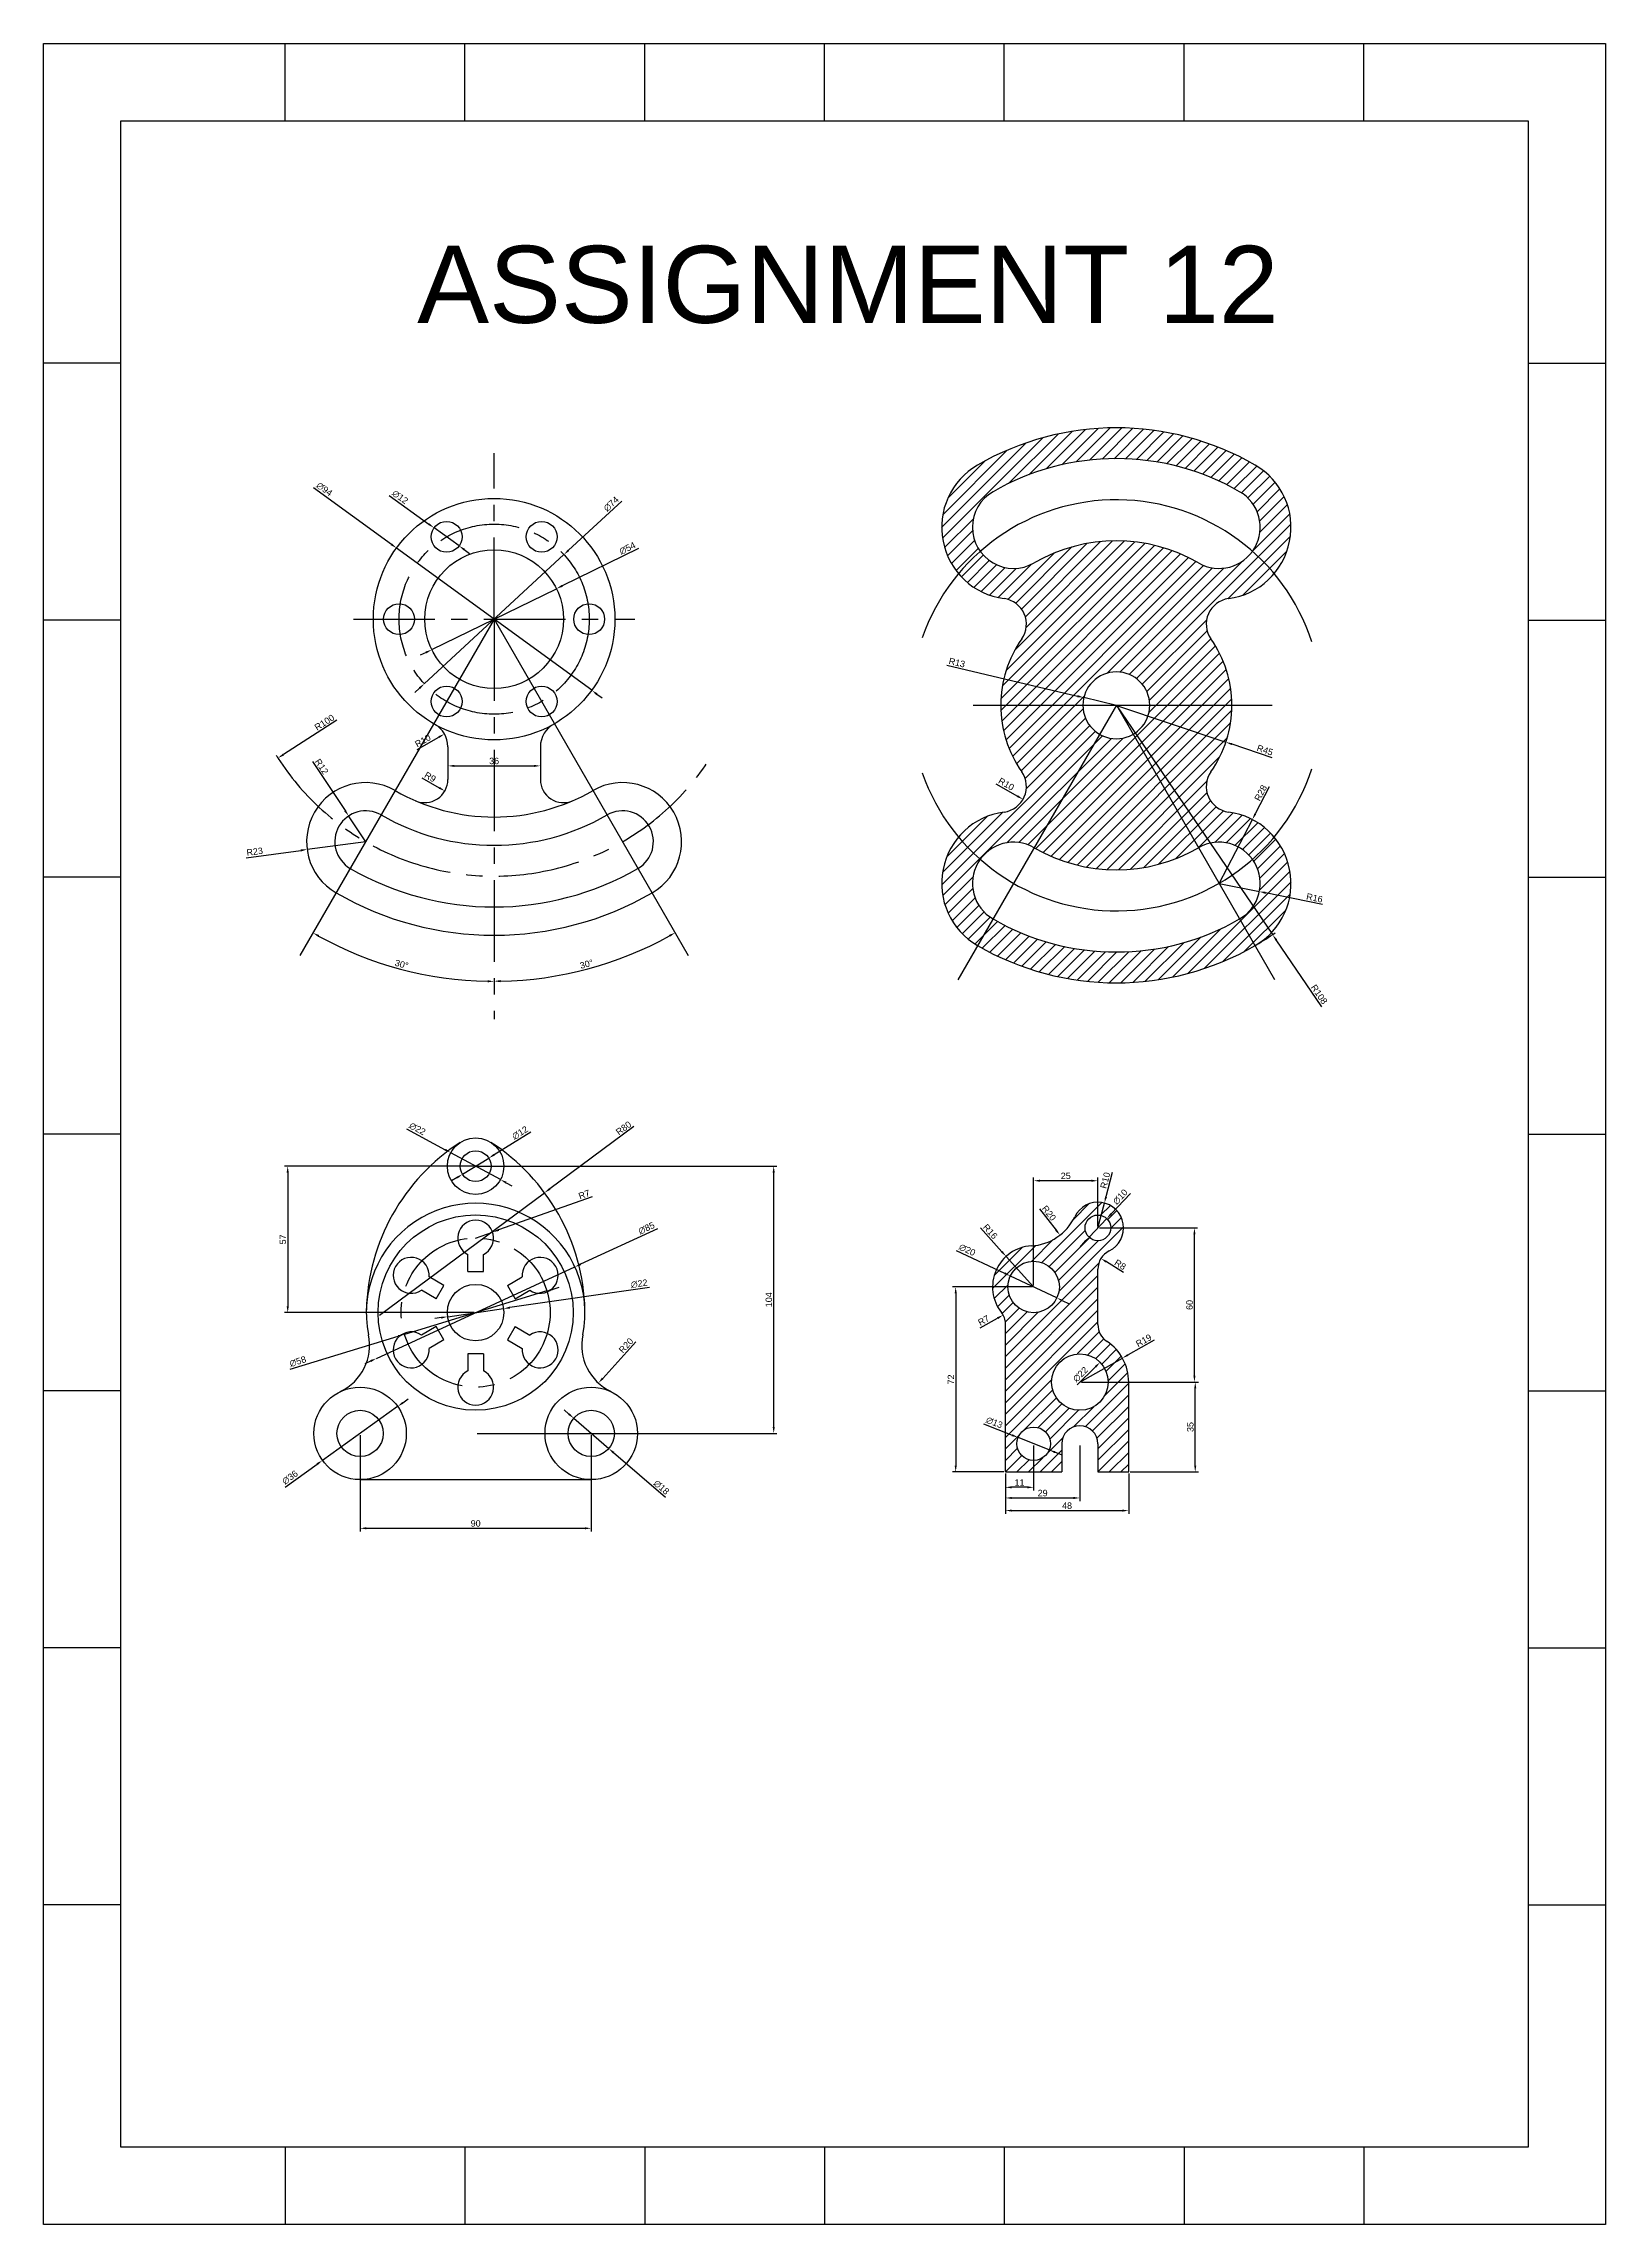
# Model space of a CAD drawing. Header units: millimetres. Extents: x 3256 to 3864, y 1210 to 2058.
import ezdxf

# ---------------------------------------------------------------- set-up
doc = ezdxf.new("R2010")
doc.units = ezdxf.units.MM
doc.linetypes.add('CENTER', pattern=[50.8, 31.75, -6.35, 6.35, -6.35])
doc.styles.get("Standard").update_dxf_attribs({"font": 'arial.ttf'})
doc.dimstyles.new('ISO-25', dxfattribs={"dimtxt": 2.5, "dimasz": 2.5, "dimexe": 1.25, "dimexo": 0.625, "dimtad": 1, "dimtxsty": 'Standard', "dimcen": 2.5, "dimadec": 0, "dimazin": 0, "dimtfac": 1, "dimtmove": 0, "dimatfit": 3, "dimfxl": 1, "dimarcsym": 0})

msp = doc.modelspace()

# ---------------------------------------------------------------- texts
at = {"color": 61, "true_color": 0xd4e480}
msp.add_text('      ASSIGNMENT 12', height=30, dxfattribs=at).set_placement((3331.531, 1949.579))

# ---------------------------------------------------------------- blocks, each defined once
blk = doc.blocks.new('*D35')
at = {"color": 0, "lineweight": -2, "transparency": 16777216}
blk.add_line((3658.24, 1536.3), (3665.41, 1543.31), dxfattribs=at)
at = {"color": 0, "transparency": 16777216}
blk.add_solid([(3665.12, 1543.61), (3665.7, 1543.01), (3667.2, 1545.06)], dxfattribs=at)
at = {"layer": 'Defpoints', "color": 0, "transparency": 16777216}
for p in [(3667.2, 1545.06), (3651.47, 1529.68)]:
    blk.add_point(p, dxfattribs=at)
at = {"color": 0, "transparency": 16777216, "insert": (3659.55, 1540.34), "char_height": 2.5, "attachment_point": 5, "rotation": 44.35835}
blk.add_mtext('∅22', dxfattribs=at)
blk = doc.blocks.new('*D36')
at = {"color": 0, "lineweight": -2, "transparency": 16777216}
for p, q in [((3688.26, 1553.66), (3678.06, 1547.92)), ((3659.33, 1537.37), (3675.89, 1546.69))]:
    blk.add_line(p, q, dxfattribs=at)
at = {"color": 0, "transparency": 16777216}
blk.add_solid([(3677.86, 1548.28), (3678.27, 1547.56), (3675.89, 1546.69)], dxfattribs=at)
at = {"layer": 'Defpoints', "color": 0, "transparency": 16777216}
for p in [(3675.89, 1546.69), (3659.33, 1537.37)]:
    blk.add_point(p, dxfattribs=at)
at = {"color": 0, "transparency": 16777216, "insert": (3684.17, 1553.55), "char_height": 2.5, "attachment_point": 5, "rotation": 29.3933}
blk.add_mtext('R19', dxfattribs=at)
blk = doc.blocks.new('*D37')
at = {"color": 0, "lineweight": -2, "transparency": 16777216}
blk.add_line((3676.28, 1580.04), (3669.66, 1584.14), dxfattribs=at)
at = {"color": 0, "transparency": 16777216}
blk.add_solid([(3669.88, 1584.5), (3669.44, 1583.79), (3667.53, 1585.46)], dxfattribs=at)
at = {"layer": 'Defpoints', "color": 0, "transparency": 16777216}
for p in [(3667.53, 1585.46), (3674.33, 1581.24)]:
    blk.add_point(p, dxfattribs=at)
at = {"color": 0, "transparency": 16777216, "insert": (3675.03, 1583.05), "char_height": 2.5, "attachment_point": 5, "rotation": 328.1939}
blk.add_mtext('R8', dxfattribs=at)
blk = doc.blocks.new('*D38')
at = {"color": 0, "lineweight": -2, "transparency": 16777216}
for p, q in [((3671.95, 1618.86), (3669.49, 1609.46)), ((3666.33, 1597.37), (3668.86, 1607.04))]:
    blk.add_line(p, q, dxfattribs=at)
at = {"color": 0, "transparency": 16777216}
blk.add_solid([(3669.09, 1609.57), (3669.89, 1609.36), (3668.86, 1607.04)], dxfattribs=at)
at = {"layer": 'Defpoints', "color": 0, "transparency": 16777216}
for p in [(3668.86, 1607.04), (3666.33, 1597.37)]:
    blk.add_point(p, dxfattribs=at)
at = {"color": 0, "transparency": 16777216, "insert": (3669.2, 1615.85), "char_height": 2.5, "attachment_point": 5, "rotation": 75.35926}
blk.add_mtext('R10', dxfattribs=at)
blk = doc.blocks.new('*D39')
at = {"color": 0, "lineweight": -2, "transparency": 16777216}
for p, q in [((3679.09, 1610.81), (3671.5, 1602.81)), ((3662.89, 1593.74), (3669.78, 1600.99)), ((3661.17, 1591.93), (3659.45, 1590.12))]:
    blk.add_line(p, q, dxfattribs=at)
at = {"color": 0, "transparency": 16777216}
for points in [[(3671.19, 1603.09), (3671.8, 1602.52), (3669.78, 1600.99)], [(3660.87, 1592.22), (3661.47, 1591.64), (3662.89, 1593.74)]]:
    blk.add_solid(points, dxfattribs=at)
at = {"layer": 'Defpoints', "color": 0, "transparency": 16777216}
for p in [(3669.78, 1600.99), (3662.89, 1593.74)]:
    blk.add_point(p, dxfattribs=at)
at = {"color": 0, "transparency": 16777216, "insert": (3675.06, 1609.43), "char_height": 2.5, "attachment_point": 5, "rotation": 46.48356}
blk.add_mtext('∅10', dxfattribs=at)
blk = doc.blocks.new('*D40')
at = {"color": 0, "lineweight": -2, "transparency": 16777216}
for p, q in [((3641.33, 1574.99), (3641.33, 1616.97)), ((3663.83, 1615.72), (3643.83, 1615.72)), ((3666.33, 1597.99), (3666.33, 1616.97))]:
    blk.add_line(p, q, dxfattribs=at)
at = {"color": 0, "transparency": 16777216}
for points in [[(3643.83, 1616.13), (3643.83, 1615.3), (3641.33, 1615.72)], [(3663.83, 1616.13), (3663.83, 1615.3), (3666.33, 1615.72)]]:
    blk.add_solid(points, dxfattribs=at)
at = {"layer": 'Defpoints', "color": 0, "transparency": 16777216}
for p in [(3641.33, 1615.72), (3666.33, 1597.37), (3641.33, 1574.37)]:
    blk.add_point(p, dxfattribs=at)
at = {"color": 0, "transparency": 16777216, "insert": (3653.83, 1617.62), "char_height": 2.5, "attachment_point": 5}
blk.add_mtext('25', dxfattribs=at)
blk = doc.blocks.new('*D41')
at = {"color": 0, "lineweight": -2, "transparency": 16777216}
blk.add_line((3643.58, 1604.78), (3650.04, 1596.52), dxfattribs=at)
at = {"color": 0, "transparency": 16777216}
blk.add_solid([(3650.37, 1596.78), (3649.71, 1596.26), (3651.58, 1594.55)], dxfattribs=at)
at = {"layer": 'Defpoints', "color": 0, "transparency": 16777216}
for p in [(3639.27, 1610.31), (3651.58, 1594.55)]:
    blk.add_point(p, dxfattribs=at)
at = {"color": 0, "transparency": 16777216, "insert": (3647.3, 1603.11), "char_height": 2.5, "attachment_point": 5, "rotation": 307.99934}
blk.add_mtext('R20', dxfattribs=at)
blk = doc.blocks.new('*D42')
at = {"color": 0, "lineweight": -2, "transparency": 16777216}
for p, q in [((3620.61, 1597.35), (3628.94, 1588.11)), ((3641.33, 1574.37), (3630.62, 1586.25))]:
    blk.add_line(p, q, dxfattribs=at)
at = {"color": 0, "transparency": 16777216}
blk.add_solid([(3629.25, 1588.39), (3628.63, 1587.83), (3630.62, 1586.25)], dxfattribs=at)
at = {"layer": 'Defpoints', "color": 0, "transparency": 16777216}
for p in [(3630.62, 1586.25), (3641.33, 1574.37)]:
    blk.add_point(p, dxfattribs=at)
at = {"color": 0, "transparency": 16777216, "insert": (3624.44, 1595.94), "char_height": 2.5, "attachment_point": 5, "rotation": 312.03983}
blk.add_mtext('R16', dxfattribs=at)
blk = doc.blocks.new('*D43')
at = {"color": 0, "lineweight": -2, "transparency": 16777216}
for p, q in [((3611.2, 1588.62), (3630.03, 1579.71)), ((3650.37, 1570.09), (3632.29, 1578.64)), ((3652.63, 1569.02), (3654.89, 1567.96))]:
    blk.add_line(p, q, dxfattribs=at)
at = {"color": 0, "transparency": 16777216}
for points in [[(3630.21, 1580.09), (3629.85, 1579.34), (3632.29, 1578.64)], [(3652.81, 1569.4), (3652.45, 1568.65), (3650.37, 1570.09)]]:
    blk.add_solid(points, dxfattribs=at)
at = {"layer": 'Defpoints', "color": 0, "transparency": 16777216}
for p in [(3632.29, 1578.64), (3650.37, 1570.09)]:
    blk.add_point(p, dxfattribs=at)
at = {"color": 0, "transparency": 16777216, "insert": (3615.45, 1588.79), "char_height": 2.5, "attachment_point": 5, "rotation": 334.68857}
blk.add_mtext('∅20', dxfattribs=at)
blk = doc.blocks.new('*D44')
at = {"color": 0, "lineweight": -2, "transparency": 16777216}
blk.add_line((3620.46, 1558.47), (3627.27, 1562.22), dxfattribs=at)
at = {"color": 0, "transparency": 16777216}
blk.add_solid([(3627.07, 1562.59), (3627.47, 1561.86), (3629.46, 1563.43)], dxfattribs=at)
at = {"layer": 'Defpoints', "color": 0, "transparency": 16777216}
for p in [(3629.46, 1563.43), (3623.33, 1560.05)]:
    blk.add_point(p, dxfattribs=at)
at = {"color": 0, "transparency": 16777216, "insert": (3621.87, 1561.38), "char_height": 2.5, "attachment_point": 5, "rotation": 28.87662}
blk.add_mtext('R7', dxfattribs=at)
blk = doc.blocks.new('*D45')
at = {"color": 0, "lineweight": -2, "transparency": 16777216}
for p, q in [((3640.71, 1574.37), (3609.73, 1574.37)), ((3610.98, 1571.87), (3610.98, 1504.87)), ((3629.71, 1502.37), (3609.73, 1502.37))]:
    blk.add_line(p, q, dxfattribs=at)
at = {"color": 0, "transparency": 16777216}
for points in [[(3610.57, 1571.87), (3611.4, 1571.87), (3610.98, 1574.37)], [(3610.57, 1504.87), (3611.4, 1504.87), (3610.98, 1502.37)]]:
    blk.add_solid(points, dxfattribs=at)
at = {"layer": 'Defpoints', "color": 0, "transparency": 16777216}
for p in [(3641.33, 1574.37), (3610.98, 1502.37), (3630.33, 1502.37)]:
    blk.add_point(p, dxfattribs=at)
at = {"color": 0, "transparency": 16777216, "insert": (3609.1, 1538.37), "char_height": 2.5, "attachment_point": 5, "rotation": 90}
blk.add_mtext('72', dxfattribs=at)
blk = doc.blocks.new('*D46')
at = {"color": 0, "lineweight": -2, "transparency": 16777216}
for p, q in [((3621.78, 1521.15), (3632.97, 1516.7)), ((3647.37, 1510.96), (3635.29, 1515.77)), ((3649.69, 1510.04), (3652.02, 1509.12))]:
    blk.add_line(p, q, dxfattribs=at)
at = {"color": 0, "transparency": 16777216}
for points in [[(3633.12, 1517.08), (3632.82, 1516.31), (3635.29, 1515.77)], [(3649.85, 1510.43), (3649.54, 1509.65), (3647.37, 1510.96)]]:
    blk.add_solid(points, dxfattribs=at)
at = {"layer": 'Defpoints', "color": 0, "transparency": 16777216}
for p in [(3635.29, 1515.77), (3647.37, 1510.96)]:
    blk.add_point(p, dxfattribs=at)
at = {"color": 0, "transparency": 16777216, "insert": (3626.01, 1521.59), "char_height": 2.5, "attachment_point": 5, "rotation": 338.29551}
blk.add_mtext('∅13', dxfattribs=at)
blk = doc.blocks.new('*D47')
at = {"color": 0, "lineweight": -2, "transparency": 16777216}
for p, q in [((3641.33, 1512.74), (3641.33, 1495.15)), ((3630.33, 1501.74), (3630.33, 1495.15)), ((3638.83, 1496.4), (3632.83, 1496.4))]:
    blk.add_line(p, q, dxfattribs=at)
at = {"color": 0, "transparency": 16777216}
for points in [[(3632.83, 1496.81), (3632.83, 1495.98), (3630.33, 1496.4)], [(3638.83, 1496.81), (3638.83, 1495.98), (3641.33, 1496.4)]]:
    blk.add_solid(points, dxfattribs=at)
at = {"layer": 'Defpoints', "color": 0, "transparency": 16777216}
for p in [(3641.33, 1513.37), (3630.33, 1502.37), (3630.33, 1496.4)]:
    blk.add_point(p, dxfattribs=at)
at = {"color": 0, "transparency": 16777216, "insert": (3635.83, 1498.28), "char_height": 2.5, "attachment_point": 5}
blk.add_mtext('11', dxfattribs=at)
blk = doc.blocks.new('*D48')
at = {"color": 0, "lineweight": -2, "transparency": 16777216}
for p, q in [((3659.33, 1512.74), (3659.33, 1491)), ((3630.33, 1501.74), (3630.33, 1491)), ((3632.83, 1492.25), (3656.83, 1492.25))]:
    blk.add_line(p, q, dxfattribs=at)
at = {"color": 0, "transparency": 16777216}
for points in [[(3632.83, 1492.67), (3632.83, 1491.84), (3630.33, 1492.25)], [(3656.83, 1492.67), (3656.83, 1491.84), (3659.33, 1492.25)]]:
    blk.add_solid(points, dxfattribs=at)
at = {"layer": 'Defpoints', "color": 0, "transparency": 16777216}
for p in [(3659.33, 1513.37), (3630.33, 1502.37), (3659.33, 1492.25)]:
    blk.add_point(p, dxfattribs=at)
at = {"color": 0, "transparency": 16777216, "insert": (3644.83, 1494.16), "char_height": 2.5, "attachment_point": 5}
blk.add_mtext('29', dxfattribs=at)
blk = doc.blocks.new('*D49')
at = {"color": 0, "lineweight": -2, "transparency": 16777216}
for p, q in [((3630.33, 1501.74), (3630.33, 1486.09)), ((3678.33, 1501.74), (3678.33, 1486.09)), ((3632.83, 1487.34), (3675.83, 1487.34))]:
    blk.add_line(p, q, dxfattribs=at)
at = {"color": 0, "transparency": 16777216}
for points in [[(3632.83, 1487.76), (3632.83, 1486.93), (3630.33, 1487.34)], [(3675.83, 1487.76), (3675.83, 1486.93), (3678.33, 1487.34)]]:
    blk.add_solid(points, dxfattribs=at)
at = {"layer": 'Defpoints', "color": 0, "transparency": 16777216}
for p in [(3630.33, 1502.37), (3678.33, 1502.37), (3678.33, 1487.34)]:
    blk.add_point(p, dxfattribs=at)
at = {"color": 0, "transparency": 16777216, "insert": (3654.33, 1489.24), "char_height": 2.5, "attachment_point": 5}
blk.add_mtext('48', dxfattribs=at)
blk = doc.blocks.new('*D50')
at = {"color": 0, "lineweight": -2, "transparency": 16777216}
for p, q in [((3659.96, 1537.37), (3705.48, 1537.37)), ((3704.23, 1504.87), (3704.23, 1534.87)), ((3678.96, 1502.37), (3705.48, 1502.37))]:
    blk.add_line(p, q, dxfattribs=at)
at = {"color": 0, "transparency": 16777216}
for points in [[(3703.82, 1534.87), (3704.65, 1534.87), (3704.23, 1537.37)], [(3703.82, 1504.87), (3704.65, 1504.87), (3704.23, 1502.37)]]:
    blk.add_solid(points, dxfattribs=at)
at = {"layer": 'Defpoints', "color": 0, "transparency": 16777216}
for p in [(3659.33, 1537.37), (3704.23, 1537.37), (3678.33, 1502.37)]:
    blk.add_point(p, dxfattribs=at)
at = {"color": 0, "transparency": 16777216, "insert": (3702.33, 1519.87), "char_height": 2.5, "attachment_point": 5, "rotation": 90}
blk.add_mtext('35', dxfattribs=at)
blk = doc.blocks.new('*D9')
at = {"color": 0, "lineweight": -2, "transparency": 16777216}
for p, q in [((3666.96, 1597.37), (3705.17, 1597.37)), ((3703.92, 1539.87), (3703.92, 1594.87)), ((3659.96, 1537.37), (3705.17, 1537.37))]:
    blk.add_line(p, q, dxfattribs=at)
at = {"color": 0, "transparency": 16777216}
for points in [[(3703.51, 1594.87), (3704.34, 1594.87), (3703.92, 1597.37)], [(3703.51, 1539.87), (3704.34, 1539.87), (3703.92, 1537.37)]]:
    blk.add_solid(points, dxfattribs=at)
at = {"layer": 'Defpoints', "color": 0, "transparency": 16777216}
for p in [(3666.33, 1597.37), (3703.92, 1597.37), (3659.33, 1537.37)]:
    blk.add_point(p, dxfattribs=at)
at = {"color": 0, "transparency": 16777216, "insert": (3702.02, 1567.37), "char_height": 2.5, "attachment_point": 5, "rotation": 90}
blk.add_mtext('60', dxfattribs=at)
blk = doc.blocks.new('*D51')
at = {"color": 0, "lineweight": -2, "transparency": 16777216}
for p, q in [((3393.74, 1527.88), (3364.49, 1506.89)), ((3395.77, 1529.34), (3397.8, 1530.8)), ((3349.93, 1496.44), (3362.46, 1505.43))]:
    blk.add_line(p, q, dxfattribs=at)
at = {"color": 0, "transparency": 16777216}
for points in [[(3395.53, 1529.68), (3396.01, 1529), (3393.74, 1527.88)], [(3362.22, 1505.77), (3362.7, 1505.09), (3364.49, 1506.89)]]:
    blk.add_solid(points, dxfattribs=at)
at = {"layer": 'Defpoints', "color": 0, "transparency": 16777216}
for p in [(3393.74, 1527.88), (3364.49, 1506.89)]:
    blk.add_point(p, dxfattribs=at)
at = {"color": 0, "transparency": 16777216, "insert": (3351.85, 1500.24), "char_height": 2.5, "attachment_point": 5, "rotation": 35.66889}
blk.add_mtext('∅36', dxfattribs=at)
blk = doc.blocks.new('*D52')
at = {"color": 0, "lineweight": -2, "transparency": 16777216}
for p, q in [((3379.12, 1516.76), (3379.12, 1479.2)), ((3469.12, 1516.76), (3469.12, 1479.2)), ((3381.62, 1480.45), (3466.62, 1480.45))]:
    blk.add_line(p, q, dxfattribs=at)
at = {"color": 0, "transparency": 16777216}
for points in [[(3381.62, 1480.87), (3381.62, 1480.03), (3379.12, 1480.45)], [(3466.62, 1480.87), (3466.62, 1480.03), (3469.12, 1480.45)]]:
    blk.add_solid(points, dxfattribs=at)
at = {"layer": 'Defpoints', "color": 0, "transparency": 16777216}
for p in [(3379.12, 1517.39), (3469.12, 1517.39), (3469.12, 1480.45)]:
    blk.add_point(p, dxfattribs=at)
at = {"color": 0, "transparency": 16777216, "insert": (3424.12, 1482.35), "char_height": 2.5, "attachment_point": 5}
blk.add_mtext('90', dxfattribs=at)
blk = doc.blocks.new('*D53')
at = {"color": 0, "lineweight": -2, "transparency": 16777216}
for p, q in [((3460.42, 1524.91), (3458.53, 1526.55)), ((3462.31, 1523.27), (3475.92, 1511.5)), ((3498, 1492.4), (3477.81, 1509.86))]:
    blk.add_line(p, q, dxfattribs=at)
at = {"color": 0, "transparency": 16777216}
for points in [[(3460.69, 1525.23), (3460.15, 1524.6), (3462.31, 1523.27)], [(3478.09, 1510.18), (3477.54, 1509.55), (3475.92, 1511.5)]]:
    blk.add_solid(points, dxfattribs=at)
at = {"layer": 'Defpoints', "color": 0, "transparency": 16777216}
for p in [(3462.31, 1523.27), (3475.92, 1511.5)]:
    blk.add_point(p, dxfattribs=at)
at = {"color": 0, "transparency": 16777216, "insert": (3496.43, 1496.37), "char_height": 2.5, "attachment_point": 5, "rotation": 319.13815}
blk.add_mtext('∅18', dxfattribs=at)
blk = doc.blocks.new('*D10')
at = {"color": 0, "lineweight": -2, "transparency": 16777216}
for p, q in [((3424.74, 1621.39), (3541.39, 1621.39)), ((3540.14, 1519.89), (3540.14, 1618.89)), ((3424.74, 1517.39), (3541.39, 1517.39))]:
    blk.add_line(p, q, dxfattribs=at)
at = {"color": 0, "transparency": 16777216}
for points in [[(3539.73, 1618.89), (3540.56, 1618.89), (3540.14, 1621.39)], [(3539.73, 1519.89), (3540.56, 1519.89), (3540.14, 1517.39)]]:
    blk.add_solid(points, dxfattribs=at)
at = {"layer": 'Defpoints', "color": 0, "transparency": 16777216}
for p in [(3424.12, 1621.39), (3540.14, 1621.39), (3424.12, 1517.39)]:
    blk.add_point(p, dxfattribs=at)
at = {"color": 0, "transparency": 16777216, "insert": (3538.24, 1569.39), "char_height": 2.5, "attachment_point": 5, "rotation": 90}
blk.add_mtext('104', dxfattribs=at)
blk = doc.blocks.new('*D54')
at = {"color": 0, "lineweight": -2, "transparency": 16777216}
for p, q in [((3445.64, 1634.65), (3431.35, 1625.85)), ((3419.01, 1618.24), (3429.22, 1624.53)), ((3416.88, 1616.93), (3414.75, 1615.62))]:
    blk.add_line(p, q, dxfattribs=at)
at = {"color": 0, "transparency": 16777216}
for points in [[(3431.13, 1626.2), (3431.57, 1625.49), (3429.22, 1624.53)], [(3416.66, 1617.28), (3417.1, 1616.57), (3419.01, 1618.24)]]:
    blk.add_solid(points, dxfattribs=at)
at = {"layer": 'Defpoints', "color": 0, "transparency": 16777216}
for p in [(3429.22, 1624.53), (3419.01, 1618.24)]:
    blk.add_point(p, dxfattribs=at)
at = {"color": 0, "transparency": 16777216, "insert": (3441.41, 1634.36), "char_height": 2.5, "attachment_point": 5, "rotation": 31.63722}
blk.add_mtext('∅12', dxfattribs=at)
blk = doc.blocks.new('*D55')
at = {"color": 0, "lineweight": -2, "transparency": 16777216}
for p, q in [((3397.16, 1635.98), (3412.24, 1627.81)), ((3433.79, 1616.15), (3414.44, 1626.62)), ((3435.99, 1614.96), (3438.19, 1613.77))]:
    blk.add_line(p, q, dxfattribs=at)
at = {"color": 0, "transparency": 16777216}
for points in [[(3412.44, 1628.18), (3412.05, 1627.45), (3414.44, 1626.62)], [(3436.19, 1615.33), (3435.79, 1614.59), (3433.79, 1616.15)]]:
    blk.add_solid(points, dxfattribs=at)
at = {"layer": 'Defpoints', "color": 0, "transparency": 16777216}
for p in [(3414.44, 1626.62), (3433.79, 1616.15)]:
    blk.add_point(p, dxfattribs=at)
at = {"color": 0, "transparency": 16777216, "insert": (3401.41, 1635.92), "char_height": 2.5, "attachment_point": 5, "rotation": 331.57118}
blk.add_mtext('∅22', dxfattribs=at)
blk = doc.blocks.new('*U6')
for p, q in [((-3, -10), (-3, -3.32)), ((3, -10), (3, -3.32)), ((-3, -10), (3, -10))]:
    blk.add_line(p, q)
blk.add_arc((0, 3), 7, 295.37693, 244.62307)
blk = doc.blocks.new('*U5')
at = {"color": 0, "linetype": 'ByBlock', "lineweight": -2, "transparency": 16777216}
blk.add_blockref('*U6', (172.8, 143.11), dxfattribs=at)
for p, rotation in [((150.28, 130.11), 59.99999999999999), ((195.31, 130.11), 299.9999999999999), ((150.28, 104.11), 120), ((195.31, 104.11), 240), ((172.8, 91.11), 180)]:
    blk.add_blockref('*U6', p, dxfattribs=dict(at, rotation=rotation))
blk = doc.blocks.new('*D11')
at = {"color": 0, "lineweight": -2, "transparency": 16777216}
for p, q in [((3423.49, 1621.39), (3349.71, 1621.39)), ((3350.96, 1618.89), (3350.96, 1566.89)), ((3423.49, 1564.39), (3349.71, 1564.39))]:
    blk.add_line(p, q, dxfattribs=at)
at = {"color": 0, "transparency": 16777216}
for points in [[(3350.54, 1618.89), (3351.38, 1618.89), (3350.96, 1621.39)], [(3350.54, 1566.89), (3351.38, 1566.89), (3350.96, 1564.39)]]:
    blk.add_solid(points, dxfattribs=at)
at = {"layer": 'Defpoints', "color": 0, "transparency": 16777216}
for p in [(3424.12, 1621.39), (3350.96, 1564.39), (3424.12, 1564.39)]:
    blk.add_point(p, dxfattribs=at)
at = {"color": 0, "transparency": 16777216, "insert": (3349.06, 1592.89), "char_height": 2.5, "attachment_point": 5, "rotation": 90}
blk.add_mtext('57', dxfattribs=at)
blk = doc.blocks.new('*D12')
at = {"color": 0, "lineweight": -2, "transparency": 16777216}
for p, q in [((3469.5, 1609.49), (3433.07, 1596.56)), ((3424.12, 1593.39), (3430.71, 1595.73))]:
    blk.add_line(p, q, dxfattribs=at)
at = {"color": 0, "transparency": 16777216}
blk.add_solid([(3432.93, 1596.96), (3433.21, 1596.17), (3430.71, 1595.73)], dxfattribs=at)
at = {"layer": 'Defpoints', "color": 0, "transparency": 16777216}
for p in [(3430.71, 1595.73), (3424.12, 1593.39)]:
    blk.add_point(p, dxfattribs=at)
at = {"color": 0, "transparency": 16777216, "insert": (3466.38, 1610.38), "char_height": 2.5, "attachment_point": 5, "rotation": 19.54118}
blk.add_mtext('R7', dxfattribs=at)
blk = doc.blocks.new('*D13')
at = {"color": 0, "lineweight": -2, "transparency": 16777216}
for p, q in [((3485.74, 1636.82), (3452.97, 1612.54)), ((3386.69, 1563.42), (3450.96, 1611.05))]:
    blk.add_line(p, q, dxfattribs=at)
at = {"color": 0, "transparency": 16777216}
blk.add_solid([(3452.72, 1612.87), (3453.22, 1612.2), (3450.96, 1611.05)], dxfattribs=at)
at = {"layer": 'Defpoints', "color": 0, "transparency": 16777216}
for p in [(3450.96, 1611.05), (3386.69, 1563.42)]:
    blk.add_point(p, dxfattribs=at)
at = {"color": 0, "transparency": 16777216, "insert": (3481.71, 1636.2), "char_height": 2.5, "attachment_point": 5, "rotation": 36.54009}
blk.add_mtext('R80', dxfattribs=at)
blk = doc.blocks.new('*D7')
at = {"color": 0, "lineweight": -2, "transparency": 16777216}
for p, q in [((3494.9, 1597.02), (3464.98, 1583.23)), ((3385.52, 1546.59), (3462.71, 1582.18)), ((3383.25, 1545.54), (3380.98, 1544.5))]:
    blk.add_line(p, q, dxfattribs=at)
at = {"color": 0, "transparency": 16777216}
for points in [[(3464.81, 1583.61), (3465.16, 1582.85), (3462.71, 1582.18)], [(3383.08, 1545.92), (3383.43, 1545.17), (3385.52, 1546.59)]]:
    blk.add_solid(points, dxfattribs=at)
at = {"layer": 'Defpoints', "color": 0, "transparency": 16777216}
for p in [(3462.71, 1582.18), (3385.52, 1546.59)]:
    blk.add_point(p, dxfattribs=at)
at = {"color": 0, "transparency": 16777216, "insert": (3490.63, 1597.23), "char_height": 2.5, "attachment_point": 5, "rotation": 24.75494}
blk.add_mtext('∅85', dxfattribs=at)
blk = doc.blocks.new('*D14')
at = {"color": 0, "lineweight": -2, "transparency": 16777216}
blk.add_line((3486.51, 1552.97), (3473.58, 1538.81), dxfattribs=at)
at = {"color": 0, "transparency": 16777216}
blk.add_solid([(3473.27, 1539.09), (3473.88, 1538.53), (3471.89, 1536.96)], dxfattribs=at)
at = {"layer": 'Defpoints', "color": 0, "transparency": 16777216}
for p in [(3485.38, 1551.73), (3471.89, 1536.96)]:
    blk.add_point(p, dxfattribs=at)
at = {"color": 0, "transparency": 16777216, "insert": (3482.67, 1551.59), "char_height": 2.5, "attachment_point": 5, "rotation": 47.58032}
blk.add_mtext('R20', dxfattribs=at)
blk = doc.blocks.new('*D15')
at = {"color": 0, "lineweight": -2, "transparency": 16777216}
for p, q in [((3451.86, 1572.84), (3396.37, 1555.94)), ((3454.25, 1573.57), (3456.64, 1574.3)), ((3351.86, 1542.37), (3393.98, 1555.21))]:
    blk.add_line(p, q, dxfattribs=at)
at = {"color": 0, "transparency": 16777216}
for points in [[(3454.13, 1573.97), (3454.37, 1573.17), (3451.86, 1572.84)], [(3393.86, 1555.61), (3394.1, 1554.81), (3396.37, 1555.94)]]:
    blk.add_solid(points, dxfattribs=at)
at = {"layer": 'Defpoints', "color": 0, "transparency": 16777216}
for p in [(3451.86, 1572.84), (3396.37, 1555.94)]:
    blk.add_point(p, dxfattribs=at)
at = {"color": 0, "transparency": 16777216, "insert": (3354.9, 1545.36), "char_height": 2.5, "attachment_point": 5, "rotation": 16.94376}
blk.add_mtext('∅58', dxfattribs=at)
blk = doc.blocks.new('*D16')
at = {"color": 0, "lineweight": -2, "transparency": 16777216}
for p, q in [((3491.76, 1574.21), (3437.48, 1566.33)), ((3410.76, 1562.45), (3408.28, 1562.09)), ((3413.23, 1562.81), (3435, 1565.97))]:
    blk.add_line(p, q, dxfattribs=at)
at = {"color": 0, "transparency": 16777216}
for points in [[(3410.7, 1562.86), (3410.82, 1562.03), (3413.23, 1562.81)], [(3437.42, 1566.74), (3437.54, 1565.91), (3435, 1565.97)]]:
    blk.add_solid(points, dxfattribs=at)
at = {"layer": 'Defpoints', "color": 0, "transparency": 16777216}
for p in [(3413.23, 1562.81), (3435, 1565.97)]:
    blk.add_point(p, dxfattribs=at)
at = {"color": 0, "transparency": 16777216, "insert": (3487.75, 1575.62), "char_height": 2.5, "attachment_point": 5, "rotation": 8.26109}
blk.add_mtext('∅22', dxfattribs=at)
blk = doc.blocks.new('*U3')
blk.add_circle((0, 0), 6)
blk = doc.blocks.new('*U4')
at = {"color": 0, "linetype": 'ByBlock', "lineweight": -2, "transparency": 16777216}
for p, rotation in [((325.65, 606.29), 299.9999999999999), ((362.65, 606.29), 239.9999999999999), ((381.15, 574.25), 180), ((325.65, 542.2), 59.99999999999999), ((362.65, 542.2), 120)]:
    blk.add_blockref('*U3', p, dxfattribs=dict(at, rotation=rotation))
blk.add_blockref('*U3', (307.15, 574.25), dxfattribs=at)
blk = doc.blocks.new('*D17')
at = {"color": 0, "lineweight": -2, "transparency": 16777216}
for p, q in [((3361.05, 1885.47), (3391.3, 1863.43)), ((3469.29, 1806.59), (3393.32, 1861.96)), ((3471.31, 1805.12), (3473.33, 1803.65))]:
    blk.add_line(p, q, dxfattribs=at)
at = {"color": 0, "transparency": 16777216}
for points in [[(3391.55, 1863.76), (3391.06, 1863.09), (3393.32, 1861.96)], [(3471.55, 1805.46), (3471.06, 1804.78), (3469.29, 1806.59)]]:
    blk.add_solid(points, dxfattribs=at)
at = {"layer": 'Defpoints', "color": 0, "transparency": 16777216}
for p in [(3393.32, 1861.96), (3469.29, 1806.59)]:
    blk.add_point(p, dxfattribs=at)
at = {"color": 0, "transparency": 16777216, "insert": (3365.26, 1884.84), "char_height": 2.5, "attachment_point": 5, "rotation": 323.9175}
blk.add_mtext('∅94', dxfattribs=at)
blk = doc.blocks.new('*D18')
at = {"color": 0, "lineweight": -2, "transparency": 16777216}
for p, q in [((3480.98, 1880.21), (3460.31, 1861.09)), ((3404.14, 1809.16), (3458.47, 1859.39)), ((3402.3, 1807.46), (3400.47, 1805.76))]:
    blk.add_line(p, q, dxfattribs=at)
at = {"color": 0, "transparency": 16777216}
for points in [[(3460.02, 1861.4), (3460.59, 1860.79), (3458.47, 1859.39)], [(3402.02, 1807.76), (3402.59, 1807.15), (3404.14, 1809.16)]]:
    blk.add_solid(points, dxfattribs=at)
at = {"layer": 'Defpoints', "color": 0, "transparency": 16777216}
for p in [(3458.47, 1859.39), (3404.14, 1809.16)]:
    blk.add_point(p, dxfattribs=at)
at = {"color": 0, "transparency": 16777216, "insert": (3476.88, 1879.1), "char_height": 2.5, "attachment_point": 5, "rotation": 42.75841}
blk.add_mtext('∅74', dxfattribs=at)
blk = doc.blocks.new('*D19')
at = {"color": 0, "lineweight": -2, "transparency": 16777216}
for p, q in [((3487.46, 1861.74), (3457.81, 1847.24)), ((3407.05, 1822.41), (3455.56, 1846.14)), ((3404.8, 1821.31), (3402.56, 1820.22))]:
    blk.add_line(p, q, dxfattribs=at)
at = {"color": 0, "transparency": 16777216}
for points in [[(3457.62, 1847.61), (3457.99, 1846.86), (3455.56, 1846.14)], [(3404.62, 1821.69), (3404.99, 1820.94), (3407.05, 1822.41)]]:
    blk.add_solid(points, dxfattribs=at)
at = {"layer": 'Defpoints', "color": 0, "transparency": 16777216}
for p in [(3455.56, 1846.14), (3407.05, 1822.41)]:
    blk.add_point(p, dxfattribs=at)
at = {"color": 0, "transparency": 16777216, "insert": (3483.21, 1861.85), "char_height": 2.5, "attachment_point": 5, "rotation": 26.06228}
blk.add_mtext('∅54', dxfattribs=at)
blk = doc.blocks.new('*D20')
at = {"color": 0, "lineweight": -2, "transparency": 16777216}
for p, q in [((3390.49, 1882.38), (3405.91, 1871.28)), ((3417.67, 1862.81), (3407.94, 1869.82)), ((3419.7, 1861.35), (3421.73, 1859.89))]:
    blk.add_line(p, q, dxfattribs=at)
at = {"color": 0, "transparency": 16777216}
for points in [[(3406.15, 1871.62), (3405.66, 1870.95), (3407.94, 1869.82)], [(3419.95, 1861.69), (3419.46, 1861.01), (3417.67, 1862.81)]]:
    blk.add_solid(points, dxfattribs=at)
at = {"layer": 'Defpoints', "color": 0, "transparency": 16777216}
for p in [(3407.94, 1869.82), (3417.67, 1862.81)]:
    blk.add_point(p, dxfattribs=at)
at = {"color": 0, "transparency": 16777216, "insert": (3394.7, 1881.78), "char_height": 2.5, "attachment_point": 5, "rotation": 324.25205}
blk.add_mtext('∅12', dxfattribs=at)
blk = doc.blocks.new('*D21')
at = {"color": 0, "lineweight": -2, "transparency": 16777216}
for p, q in [((3413.31, 1777.62), (3413.31, 1775.92)), ((3415.81, 1777.17), (3446.81, 1777.17)), ((3449.31, 1777.62), (3449.31, 1775.92))]:
    blk.add_line(p, q, dxfattribs=at)
at = {"color": 0, "transparency": 16777216}
for points in [[(3415.81, 1777.59), (3415.81, 1776.76), (3413.31, 1777.17)], [(3446.81, 1777.59), (3446.81, 1776.76), (3449.31, 1777.17)]]:
    blk.add_solid(points, dxfattribs=at)
at = {"layer": 'Defpoints', "color": 0, "transparency": 16777216}
for p in [(3413.31, 1778.25), (3449.31, 1778.25), (3449.31, 1777.17)]:
    blk.add_point(p, dxfattribs=at)
at = {"color": 0, "transparency": 16777216, "insert": (3431.31, 1779.08), "char_height": 2.5, "attachment_point": 5}
blk.add_mtext('36', dxfattribs=at)
blk = doc.blocks.new('*D22')
at = {"color": 0, "lineweight": -2, "transparency": 16777216}
blk.add_line((3401.38, 1783.51), (3409.8, 1788.37), dxfattribs=at)
at = {"color": 0, "transparency": 16777216}
blk.add_solid([(3409.59, 1788.73), (3410.01, 1788.01), (3411.97, 1789.62)], dxfattribs=at)
at = {"layer": 'Defpoints', "color": 0, "transparency": 16777216}
for p in [(3403.31, 1784.63), (3411.97, 1789.62)]:
    blk.add_point(p, dxfattribs=at)
at = {"color": 0, "transparency": 16777216, "insert": (3403.55, 1786.96), "char_height": 2.5, "attachment_point": 5, "rotation": 29.98336}
blk.add_mtext('R10', dxfattribs=at)
blk = doc.blocks.new('*D23')
at = {"color": 0, "lineweight": -2, "transparency": 16777216}
blk.add_line((3403.18, 1772.5), (3409.95, 1768.65), dxfattribs=at)
at = {"color": 0, "transparency": 16777216}
blk.add_solid([(3410.16, 1769.01), (3409.75, 1768.29), (3412.13, 1767.41)], dxfattribs=at)
at = {"layer": 'Defpoints', "color": 0, "transparency": 16777216}
for p in [(3404.31, 1771.86), (3412.13, 1767.41)]:
    blk.add_point(p, dxfattribs=at)
at = {"color": 0, "transparency": 16777216, "insert": (3406.42, 1772.85), "char_height": 2.5, "attachment_point": 5, "rotation": 330.34027}
blk.add_mtext('R9', dxfattribs=at)
blk = doc.blocks.new('*D24')
at = {"color": 0, "lineweight": -2, "transparency": 16777216}
for p, q in [((3334.79, 1741.44), (3356.03, 1744.28)), ((3381.31, 1747.67), (3358.51, 1744.62))]:
    blk.add_line(p, q, dxfattribs=at)
at = {"color": 0, "transparency": 16777216}
blk.add_solid([(3355.98, 1744.7), (3356.09, 1743.87), (3358.51, 1744.62)], dxfattribs=at)
at = {"layer": 'Defpoints', "color": 0, "transparency": 16777216}
for p in [(3358.51, 1744.62), (3381.31, 1747.67)]:
    blk.add_point(p, dxfattribs=at)
at = {"color": 0, "transparency": 16777216, "insert": (3338.11, 1743.8), "char_height": 2.5, "attachment_point": 5, "rotation": 7.63367}
blk.add_mtext('R23', dxfattribs=at)
blk = doc.blocks.new('*D25')
at = {"color": 0, "lineweight": -2, "transparency": 16777216}
for p, q in [((3360.63, 1778.87), (3373.3, 1759.76)), ((3381.31, 1747.67), (3374.68, 1757.68))]:
    blk.add_line(p, q, dxfattribs=at)
at = {"color": 0, "transparency": 16777216}
blk.add_solid([(3373.64, 1759.99), (3372.95, 1759.53), (3374.68, 1757.68)], dxfattribs=at)
at = {"layer": 'Defpoints', "color": 0, "transparency": 16777216}
for p in [(3374.68, 1757.68), (3381.31, 1747.67)]:
    blk.add_point(p, dxfattribs=at)
at = {"color": 0, "transparency": 16777216, "insert": (3364.19, 1776.91), "char_height": 2.5, "attachment_point": 5, "rotation": 303.5288}
blk.add_mtext('R12', dxfattribs=at)
blk = doc.blocks.new('*D26')
at = {"color": 0, "lineweight": -2, "transparency": 16777216}
blk.add_line((3370.14, 1794.97), (3349.28, 1781.57), dxfattribs=at)
blk.add_arc((3431.31, 1834.27), 100, 212.00797, 212.82278, dxfattribs=at)
at = {"color": 0, "transparency": 16777216}
blk.add_solid([(3349.05, 1781.92), (3349.51, 1781.22), (3347.18, 1780.22)], dxfattribs=at)
at = {"layer": 'Defpoints', "color": 0, "transparency": 16777216}
for p in [(3431.31, 1834.27), (3347.18, 1780.22)]:
    blk.add_point(p, dxfattribs=at)
at = {"color": 0, "transparency": 16777216, "insert": (3365.26, 1794.09), "char_height": 2.5, "attachment_point": 5, "rotation": 32.72416}
blk.add_mtext('R100', dxfattribs=at)
blk = doc.blocks.new('*D27')
at = {"color": 0, "lineweight": -2, "transparency": 16777216}
blk.add_arc((3431.31, 1834.27), 140.96, 241.01619, 268.98381, dxfattribs=at)
at = {"color": 0, "transparency": 16777216}
for points in [[(3362.8, 1710.61), (3363.21, 1711.33), (3360.83, 1712.2)], [(3428.81, 1693.75), (3428.8, 1692.92), (3431.31, 1693.31)]]:
    blk.add_solid(points, dxfattribs=at)
at = {"layer": 'Defpoints', "color": 0, "transparency": 16777216}
for p in [(3431.31, 1834.27), (3431.31, 1834.27), (3355.73, 1703.38), (3383.09, 1701.82), (3431.31, 1678.54)]:
    blk.add_point(p, dxfattribs=at)
at = {"color": 0, "transparency": 16777216, "insert": (3395.31, 1699.96), "char_height": 2.5, "attachment_point": 5, "rotation": 345}
blk.add_mtext('30°', dxfattribs=at)
blk = doc.blocks.new('*D28')
at = {"color": 0, "lineweight": -2, "transparency": 16777216}
blk.add_arc((3431.31, 1834.27), 140.9, 271.01663, 298.98337, dxfattribs=at)
at = {"color": 0, "transparency": 16777216}
for points in [[(3499.37, 1711.39), (3499.78, 1710.66), (3501.75, 1712.25)], [(3433.81, 1692.98), (3433.8, 1693.82), (3431.31, 1693.38)]]:
    blk.add_solid(points, dxfattribs=at)
at = {"layer": 'Defpoints', "color": 0, "transparency": 16777216}
for p in [(3431.31, 1834.27), (3431.31, 1834.27), (3506.88, 1703.38), (3455.77, 1695.52), (3431.31, 1678.54)]:
    blk.add_point(p, dxfattribs=at)
at = {"color": 0, "transparency": 16777216, "insert": (3467.28, 1700.02), "char_height": 2.5, "attachment_point": 5, "rotation": 15}
blk.add_mtext('30°', dxfattribs=at)
blk = doc.blocks.new('*D29')
at = {"color": 0, "lineweight": -2, "transparency": 16777216}
for p, q in [((3673.52, 1800.74), (3734.34, 1711.5)), ((3753.49, 1683.4), (3735.75, 1709.43))]:
    blk.add_line(p, q, dxfattribs=at)
blk.add_arc((3673.52, 1800.74), 108, 300.33157, 304.93666, dxfattribs=at)
at = {"color": 0, "transparency": 16777216}
blk.add_solid([(3736.09, 1709.66), (3735.41, 1709.19), (3734.34, 1711.5)], dxfattribs=at)
at = {"layer": 'Defpoints', "color": 0, "transparency": 16777216}
for p in [(3673.52, 1800.74), (3734.34, 1711.5)]:
    blk.add_point(p, dxfattribs=at)
at = {"color": 0, "transparency": 16777216, "insert": (3752.47, 1688.26), "char_height": 2.5, "attachment_point": 5, "rotation": 304.27352}
blk.add_mtext('R108', dxfattribs=at)
blk = doc.blocks.new('*D30')
at = {"color": 0, "lineweight": -2, "transparency": 16777216}
for p, q in [((3733.06, 1768.98), (3727.61, 1758.51)), ((3713.52, 1731.46), (3726.46, 1756.29))]:
    blk.add_line(p, q, dxfattribs=at)
at = {"color": 0, "transparency": 16777216}
blk.add_solid([(3727.24, 1758.7), (3727.98, 1758.32), (3726.46, 1756.29)], dxfattribs=at)
at = {"layer": 'Defpoints', "color": 0, "transparency": 16777216}
for p in [(3726.46, 1756.29), (3713.52, 1731.46)]:
    blk.add_point(p, dxfattribs=at)
at = {"color": 0, "transparency": 16777216, "insert": (3729.71, 1766.65), "char_height": 2.5, "attachment_point": 5, "rotation": 62.48887}
blk.add_mtext('R28', dxfattribs=at)
blk = doc.blocks.new('*D31')
at = {"color": 0, "lineweight": -2, "transparency": 16777216}
for p, q in [((3713.52, 1731.46), (3729.2, 1728.24)), ((3753.82, 1723.19), (3731.64, 1727.74))]:
    blk.add_line(p, q, dxfattribs=at)
at = {"color": 0, "transparency": 16777216}
blk.add_solid([(3731.73, 1728.15), (3731.56, 1727.33), (3729.2, 1728.24)], dxfattribs=at)
at = {"layer": 'Defpoints', "color": 0, "transparency": 16777216}
for p in [(3713.52, 1731.46), (3729.2, 1728.24)]:
    blk.add_point(p, dxfattribs=at)
at = {"color": 0, "transparency": 16777216, "insert": (3750.66, 1725.78), "char_height": 2.5, "attachment_point": 5, "rotation": 348.40574}
blk.add_mtext('R16', dxfattribs=at)
blk = doc.blocks.new('*D32')
at = {"color": 0, "lineweight": -2, "transparency": 16777216}
for p, q in [((3607.52, 1816.33), (3658.44, 1804.3)), ((3673.52, 1800.74), (3660.87, 1803.73))]:
    blk.add_line(p, q, dxfattribs=at)
at = {"color": 0, "transparency": 16777216}
blk.add_solid([(3658.53, 1804.71), (3658.34, 1803.9), (3660.87, 1803.73)], dxfattribs=at)
at = {"layer": 'Defpoints', "color": 0, "transparency": 16777216}
for p in [(3660.87, 1803.73), (3673.52, 1800.74)]:
    blk.add_point(p, dxfattribs=at)
at = {"color": 0, "transparency": 16777216, "insert": (3611.47, 1817.35), "char_height": 2.5, "attachment_point": 5, "rotation": 346.71507}
blk.add_mtext('R13', dxfattribs=at)
blk = doc.blocks.new('*D33')
at = {"color": 0, "lineweight": -2, "transparency": 16777216}
for p, q in [((3673.52, 1800.74), (3716.18, 1786.4)), ((3734.19, 1780.34), (3718.55, 1785.6))]:
    blk.add_line(p, q, dxfattribs=at)
at = {"color": 0, "transparency": 16777216}
blk.add_solid([(3718.68, 1786), (3718.41, 1785.21), (3716.18, 1786.4)], dxfattribs=at)
at = {"layer": 'Defpoints', "color": 0, "transparency": 16777216}
for p in [(3673.52, 1800.74), (3716.18, 1786.4)]:
    blk.add_point(p, dxfattribs=at)
at = {"color": 0, "transparency": 16777216, "insert": (3731.37, 1783.29), "char_height": 2.5, "attachment_point": 5, "rotation": 341.41505}
blk.add_mtext('R45', dxfattribs=at)
blk = doc.blocks.new('*D34')
at = {"color": 0, "lineweight": -2, "transparency": 16777216}
blk.add_line((3626.59, 1770.23), (3635.02, 1765.4), dxfattribs=at)
at = {"color": 0, "transparency": 16777216}
blk.add_solid([(3635.23, 1765.76), (3634.82, 1765.04), (3637.19, 1764.16)], dxfattribs=at)
at = {"layer": 'Defpoints', "color": 0, "transparency": 16777216}
for p in [(3628.52, 1769.13), (3637.19, 1764.16)]:
    blk.add_point(p, dxfattribs=at)
at = {"color": 0, "transparency": 16777216, "insert": (3630.67, 1770.09), "char_height": 2.5, "attachment_point": 5, "rotation": 330.19962}
blk.add_mtext('R10', dxfattribs=at)

# ---------------------------------------------------------------- dimensions: what is measured, and where the dimension line sits
for p1, p2, picture, middle in [((3469.289, 1806.594), (3393.321, 1861.955), '*D17', (3364.098, 1883.251)), ((3417.675, 1862.812), (3407.936, 1869.823), '*D20', (3393.548, 1880.18)), ((3404.139, 1809.155), (3458.471, 1859.394), '*D18', (3478.214, 1877.65)), ((3407.051, 1822.412), (3455.56, 1846.137), '*D19', (3484.073, 1860.082)), ((3433.789, 1616.15), (3414.442, 1626.623), '*D55', (3400.471, 1634.187)), ((3419.008, 1618.239), (3429.224, 1624.534), '*D54', (3442.441, 1632.677)), ((3662.89, 1593.743), (3669.775, 1600.995), '*D39', (3676.495, 1608.071)), ((3385.521, 1546.59), (3462.71, 1582.183), '*D7', (3491.458, 1595.439)), ((3650.372, 1570.093), (3632.292, 1578.644), '*D43', (3614.605, 1587.009)), ((3451.857, 1572.838), (3396.375, 1555.935), '*D15', (3355.47, 1543.473)), ((3413.23, 1562.806), (3435.002, 1565.967), '*D16', (3488.036, 1573.667)), ((3651.468, 1529.678), (3667.197, 1545.059), '*D35', (3660.932, 1538.933)), ((3393.739, 1527.882), (3364.493, 1506.891), '*D51', (3353.001, 1498.643)), ((3462.309, 1523.275), (3475.922, 1511.498), '*D53', (3495.138, 1494.875)), ((3647.372, 1510.965), (3635.293, 1515.772), '*D46', (3625.284, 1519.756))]:
    dim = msp.add_diameter_dim_2p(p1=p1, p2=p2, dimstyle='ISO-25')
    dim.commit()
    dim.dimension.update_dxf_attribs({"geometry": picture, "text_midpoint": middle, "dimtype": 163})
for center, mpoint, picture, middle in [((3431.305, 1834.275), (3347.177, 1780.215), '*D26', (3366.284, 1792.493)), ((3673.522, 1800.742), (3660.87, 1803.729), '*D32', (3611.033, 1815.496)), ((3673.522, 1800.742), (3734.342, 1711.495), '*D29', (3750.903, 1687.193)), ((3673.522, 1800.742), (3716.176, 1786.4), '*D33', (3730.762, 1781.495)), ((3403.305, 1784.626), (3411.967, 1789.623), '*D22', (3404.503, 1785.317)), ((3381.305, 1747.672), (3374.677, 1757.675), '*D25', (3362.623, 1775.867)), ((3404.305, 1771.865), (3412.126, 1767.411), '*D23', (3405.479, 1771.196)), ((3628.516, 1769.129), (3637.193, 1764.159), '*D34', (3629.724, 1768.437)), ((3713.522, 1731.46), (3726.456, 1756.294), '*D30', (3731.392, 1765.771)), ((3381.305, 1747.672), (3358.509, 1744.617), '*D24', (3338.367, 1741.917)), ((3713.522, 1731.46), (3729.196, 1728.244), '*D31', (3750.283, 1723.918)), ((3386.688, 1563.42), (3450.964, 1611.05), '*D13', (3482.839, 1634.671)), ((3424.116, 1593.387), (3430.713, 1595.728), '*D12', (3467.01, 1608.611)), ((3639.267, 1610.309), (3651.58, 1594.549), '*D41', (3645.806, 1601.94)), ((3641.332, 1574.369), (3630.618, 1586.252), '*D42', (3623.029, 1594.668)), ((3674.332, 1581.244), (3667.534, 1585.461), '*D37', (3674.029, 1581.432)), ((3623.332, 1560.051), (3629.462, 1563.431), '*D44', (3622.771, 1559.741)), ((3485.382, 1551.729), (3471.891, 1536.965), '*D14', (3484.079, 1550.303)), ((3659.332, 1537.369), (3675.887, 1546.694), '*D36', (3685.108, 1551.889))]:
    dim = msp.add_radius_dim(center=center, mpoint=mpoint, dimstyle='ISO-25')
    dim.commit()
    dim.dimension.update_dxf_attribs({"geometry": picture, "text_midpoint": middle, "dimtype": 164})
for base, line1, line2, picture, middle in [((3383.094, 1701.816), ((3431.305, 1834.275), (3431.305, 1678.538)), ((3431.305, 1834.275), (3355.732, 1703.378)), '*D27', (3395.314, 1699.955)), ((3455.772, 1695.517), ((3431.305, 1834.275), (3506.879, 1703.378)), ((3431.305, 1834.275), (3431.305, 1678.538)), '*D28', (3467.28, 1700.015))]:
    dim = msp.add_angular_dim_2l(base=base, line1=line1, line2=line2, dimstyle='ISO-25')
    dim.commit()
    dim.dimension.update_dxf_attribs({"geometry": picture, "text_midpoint": middle})
for base, p1, p2, picture, middle in [((3449.305, 1777.175), (3413.305, 1778.245), (3449.305, 1778.245), '*D21', (3431.305, 1779.077)), ((3641.332, 1615.717), (3666.332, 1597.369), (3641.332, 1574.369), '*D40', (3653.832, 1617.618)), ((3469.116, 1480.45), (3379.116, 1517.387), (3469.116, 1517.387), '*D52', (3424.116, 1482.351)), ((3630.332, 1496.398), (3641.332, 1513.369), (3630.332, 1502.369), '*D47', (3635.832, 1498.278)), ((3659.332, 1492.254), (3630.332, 1502.369), (3659.332, 1513.369), '*D48', (3644.832, 1494.156)), ((3678.332, 1487.343), (3630.332, 1502.369), (3678.332, 1502.369), '*D49', (3654.332, 1489.245))]:
    dim = msp.add_linear_dim(base=base, p1=p1, p2=p2, dimstyle='ISO-25')
    dim.commit()
    dim.dimension.update_dxf_attribs({"geometry": picture, "text_midpoint": middle})
for base, p1, p2, picture, middle in [((3350.96, 1564.387), (3424.116, 1621.387), (3424.116, 1564.387), '*D11', (3349.063, 1592.887)), ((3540.144, 1621.387), (3424.116, 1517.387), (3424.116, 1621.387), '*D10', (3538.243, 1569.387)), ((3703.924, 1597.369), (3659.332, 1537.369), (3666.332, 1597.369), '*D9', (3702.022, 1567.369)), ((3610.983, 1502.369), (3641.332, 1574.369), (3630.332, 1502.369), '*D45', (3609.103, 1538.369)), ((3704.234, 1537.369), (3678.332, 1502.369), (3659.332, 1537.369), '*D50', (3702.332, 1519.869))]:
    dim = msp.add_linear_dim(base=base, p1=p1, p2=p2, angle=90, dimstyle='ISO-25')
    dim.commit()
    dim.dimension.update_dxf_attribs({"geometry": picture, "text_midpoint": middle})
dim = msp.add_radius_dim(center=(3666.332, 1597.369), mpoint=(3668.86, 1607.044), dimstyle='ISO-25')
dim.commit()
dim.dimension.update_dxf_attribs({"geometry": '*D38', "text_midpoint": (3669.196, 1615.853)})

# ---------------------------------------------------------------- hatches: boundary and pattern name
at = {"true_color": 0xadddf7}
h = msp.add_hatch(dxfattribs=at)
h.set_pattern_fill('ANSI31', color=141)
h.set_pattern_definition([(45, (3183.8287, 1385.455), (-2.245064, 2.245064), [])])
h.paths.add_polyline_path([(3619.522, 1894.273, 0.4667256), (3612.098, 1851.996, -0.0378873), (3620.535, 1860.678, -0.4438657), (3625.522, 1883.88, -0.2679492), (3721.522, 1883.88, -0.4438657), (3726.509, 1860.678, -0.0378873), (3734.947, 1851.996, 0.4667256), (3727.522, 1894.273, 0.2679492)])
h.paths.add_polyline_path([(3734.947, 1851.996, 0.0378873), (3726.509, 1860.678, -0.3851704), (3705.522, 1856.167, 0.2679492), (3641.522, 1856.167, -0.3851704), (3620.535, 1860.678, 0.0378873), (3612.098, 1851.996, 0.1869208), (3629.833, 1842.268, -0.5629754), (3636.699, 1826.607, 0.1542932), (3628.522, 1800.742), (3660.522, 1800.742, -1), (3686.522, 1800.742), (3718.522, 1800.742, 0.1542932), (3710.346, 1826.607, -0.5629754), (3717.211, 1842.268, 0.1869208)])
h.paths.add_polyline_path([(3680.022, 1789.483, -0.2679492), (3667.022, 1789.483), (3641.522, 1745.316, 0.2679492), (3705.522, 1745.316)])
h.paths.add_polyline_path([(3660.522, 1800.742), (3628.522, 1800.742, 0.1542932), (3636.699, 1774.876, -0.5629754), (3629.833, 1759.216, 0.1869208), (3612.098, 1749.487, 0.0378873), (3620.535, 1740.805, -0.3851704), (3641.522, 1745.316), (3667.022, 1789.483, -0.2679492)])
h.paths.add_polyline_path([(3718.522, 1800.742), (3686.522, 1800.742, -0.2679492), (3680.022, 1789.483), (3705.522, 1745.316, -0.3851704), (3726.509, 1740.805, 0.0378873), (3734.947, 1749.487, 0.1869208), (3717.211, 1759.216, -0.5629754), (3710.346, 1774.876, 0.1542932)])
h.paths.add_polyline_path([(3727.522, 1707.211), (3721.522, 1717.603, -0.2679492), (3625.522, 1717.603), (3619.522, 1707.211, 0.2679492)])
h.paths.add_polyline_path([(3620.535, 1740.805, -0.0378873), (3612.098, 1749.487, 0.4667256), (3619.522, 1707.211), (3625.522, 1717.603, -0.4438657)])
h.paths.add_polyline_path([(3734.947, 1749.487, -0.0378873), (3726.509, 1740.805, -0.4438657), (3721.522, 1717.603), (3727.522, 1707.211, 0.4667256)])
h = msp.add_hatch(dxfattribs=at)
h.set_pattern_fill('ANSI31', color=141)
h.set_pattern_definition([(45, (3630.3324, 1502.3687), (-2.24506, 2.24506), [])])
h.paths.add_polyline_path([(3630.332, 1502.369), (3652.332, 1502.369), (3652.332, 1513.369, -1), (3666.332, 1513.369), (3666.332, 1502.369), (3678.332, 1502.369), (3678.332, 1537.369, 0.2504917), (3669.888, 1553.167, -0.2504917), (3666.332, 1559.819), (3666.332, 1581.244, -0.284915), (3670.777, 1588.411, 1.4027057), (3657.311, 1601.682, -0.2733686), (3640.414, 1590.342, 0.6080746), (3628.811, 1564.408, -0.169586), (3630.332, 1560.051)])
h.paths.add_polyline_path([(3670.332, 1537.369, -1), (3648.332, 1537.369, -1)], flags=16)
h.paths.add_polyline_path([(3631.332, 1574.369, -1), (3651.332, 1574.369, -1)], flags=16)
h.paths.add_polyline_path([(3647.832, 1513.369, -1), (3634.832, 1513.369, -1)], flags=16)
h.paths.add_polyline_path([(3661.332, 1597.369, -1), (3671.332, 1597.369, -1)], flags=16)
h.paths.add_polyline_path([(3658.588, 1535.746), (3664.201, 1541.235), (3660.599, 1544.918), (3654.986, 1539.429)], flags=8)

# ---------------------------------------------------------------- linework, layer by layer
for p, q in [((3349.913, 2028.275), (3349.913, 2058.275)), ((3419.913, 2028.275), (3419.913, 2058.275)), ((3489.913, 2028.275), (3489.913, 2058.275)), ((3559.913, 2028.275), (3559.913, 2058.275)), ((3629.913, 2028.275), (3629.913, 2058.275)), ((3699.913, 2028.275), (3699.913, 2058.275)), ((3769.913, 2028.275), (3769.913, 2058.275)), ((3285.937, 1933.908), (3255.937, 1933.908)), ((3833.89, 1933.908), (3863.89, 1933.908)), ((3285.937, 1833.908), (3255.937, 1833.908)), ((3431.305, 1834.275), (3355.732, 1703.378)), ((3431.305, 1834.275), (3506.879, 1703.378)), ((3833.89, 1833.908), (3863.89, 1833.908)), ((3673.522, 1800.742), (3611.817, 1693.866)), ((3617.798, 1800.742), (3734.133, 1800.742)), ((3673.522, 1800.742), (3735.129, 1694.035)), ((3413.305, 1784.626), (3413.305, 1771.865)), ((3449.305, 1784.626), (3449.305, 1771.865)), ((3285.937, 1733.908), (3255.937, 1733.908)), ((3833.89, 1733.908), (3863.89, 1733.908)), ((3285.937, 1633.908), (3255.937, 1633.908)), ((3833.89, 1633.908), (3863.89, 1633.908)), ((3666.332, 1559.819), (3666.332, 1581.244)), ((3630.332, 1502.369), (3630.332, 1560.051)), ((3678.332, 1502.369), (3678.332, 1537.369)), ((3285.937, 1533.908), (3255.937, 1533.908)), ((3833.89, 1533.908), (3863.89, 1533.908)), ((3652.332, 1513.369), (3652.332, 1502.369)), ((3666.332, 1513.369), (3666.332, 1502.369)), ((3630.332, 1502.369), (3652.332, 1502.369)), ((3666.332, 1502.369), (3678.332, 1502.369)), ((3379.116, 1499.387), (3469.116, 1499.387)), ((3285.937, 1433.908), (3255.937, 1433.908)), ((3833.89, 1433.908), (3863.89, 1433.908)), ((3285.937, 1333.908), (3255.937, 1333.908)), ((3833.89, 1333.908), (3863.89, 1333.908)), ((3349.913, 1239.541), (3349.913, 1209.541)), ((3419.913, 1239.541), (3419.913, 1209.541)), ((3489.913, 1239.541), (3489.913, 1209.541)), ((3559.913, 1239.541), (3559.913, 1209.541)), ((3629.913, 1239.541), (3629.913, 1209.541)), ((3699.913, 1239.541), (3699.913, 1209.541)), ((3769.913, 1239.541), (3769.913, 1209.541))]:
    msp.add_line(p, q)
at = {"linetype": 'CENTER'}
for p, q in [((3431.305, 1834.275), (3431.305, 1898.874)), ((3376.543, 1834.275), (3486.067, 1834.275)), ((3431.305, 1834.275), (3431.305, 1678.538))]:
    msp.add_line(p, q, dxfattribs=at)
for points in [[(3255.937, 2058.275), (3863.89, 2058.275), (3863.89, 1209.541), (3255.937, 1209.541)], [(3285.937, 2028.275), (3833.89, 2028.275), (3833.89, 1239.541), (3285.937, 1239.541)]]:
    msp.add_lwpolyline(points, close=True)
for centre, radius in [((3431.305, 1834.275), 47), ((3431.305, 1834.275), 27), ((3424.116, 1621.387), 11), ((3424.116, 1621.387), 6), ((3424.116, 1564.387), 38), ((3666.332, 1597.369), 5), ((3641.332, 1574.369), 10), ((3424.116, 1564.387), 11), ((3659.332, 1537.369), 11), ((3379.116, 1517.387), 18), ((3469.116, 1517.387), 18), ((3379.116, 1517.387), 9), ((3469.116, 1517.387), 9), ((3641.332, 1513.369), 6.5)]:
    msp.add_circle(centre, radius)
for centre, radius in [((3431.305, 1834.275), 37), ((3424.116, 1564.387), 29)]:
    msp.add_circle(centre, radius, dxfattribs=at)
for centre, radius, start, end in [((3673.522, 1800.742), 108, 60, 120), ((3633.522, 1870.024), 28, 120, 262.42903), ((3673.522, 1800.742), 96, 60, 120), ((3713.522, 1870.024), 28, 277.57097, 60), ((3673.522, 1800.742), 80, 17.98133, 160.785009), ((3633.522, 1870.024), 16, 120, 300), ((3713.522, 1870.024), 16, 240, 60), ((3673.522, 1800.742), 64, 60, 120), ((3628.516, 1832.355), 10, 324.915264, 82.42903), ((3718.529, 1832.355), 10, 97.57097, 215.084736), ((3673.522, 1800.742), 45, 144.915264, 180), ((3673.522, 1800.742), 45, 0, 35.084736), ((3673.522, 1800.742), 13, 0, 180), ((3673.522, 1800.742), 45, 180, 215.084736), ((3673.522, 1800.742), 13, 180, 0), ((3673.522, 1800.742), 45, 324.915264, 0), ((3403.305, 1784.626), 10, 0, 60.578669), ((3459.305, 1784.626), 10, 116.699819, 180), ((3673.522, 1800.742), 80, 199.214991, 342.01867), ((3628.516, 1769.129), 10, 277.57097, 35.084736), ((3718.529, 1769.129), 10, 144.915264, 262.42903), ((3381.305, 1747.672), 23, 60, 240), ((3431.305, 1834.275), 77, 240, 300), ((3404.305, 1771.865), 9, 246.60556, 0), ((3458.305, 1771.865), 9, 180, 293.39444), ((3481.305, 1747.672), 23, 300, 120), ((3381.305, 1747.672), 12, 60, 240), ((3431.305, 1834.275), 88, 240, 300), ((3481.305, 1747.672), 12, 300, 120), ((3633.522, 1731.46), 28, 97.57097, 240), ((3713.522, 1731.46), 28, 300, 82.42903), ((3633.522, 1731.46), 16, 60, 240), ((3673.522, 1800.742), 64, 240, 300), ((3713.522, 1731.46), 16, 300, 120), ((3431.305, 1834.275), 112, 240, 300), ((3431.305, 1834.275), 123, 240, 300), ((3673.522, 1800.742), 96, 240, 300), ((3673.522, 1800.742), 108, 240, 300), ((3461.543, 1563.42), 80, 122.849053, 178.519888), ((3386.688, 1563.42), 80, 1.480112, 57.150947), ((3424.116, 1564.387), 42.56, 348.327066, 191.672934), ((3666.332, 1597.369), 10, 296.3878, 154.446311), ((3639.267, 1610.309), 20, 273.289063, 334.446311), ((3641.332, 1574.369), 16, 93.289063, 218.49995), ((3674.332, 1581.244), 8, 116.3878, 180), ((3623.332, 1560.051), 7, 0, 38.49995), ((3362.85, 1551.729), 20, 295.344314, 11.672934), ((3485.382, 1551.729), 20, 168.327066, 244.655686), ((3674.332, 1559.819), 8, 180, 236.251011), ((3659.332, 1537.369), 19, 0, 56.251011), ((3659.332, 1513.369), 7, 0, 180)]:
    msp.add_arc(centre, radius, start, end)
msp.add_arc((3431.305, 1834.275), 100, 212.822776, 326.131792, dxfattribs=at)

# ---------------------------------------------------------------- block references
msp.add_blockref('*U4', (3087.16, 1260.029))
msp.add_blockref('*U5', (3251.321, 1447.276), dxfattribs=at)

msp.set_redraw_order([(e.dxf.handle, doc.entitydb.next_handle()) for e in msp.query("TEXT MTEXT ATTDEF DIMENSION ARC_DIMENSION")])  # texts and dimensions are drawn at this point

doc.saveas('drawing.dxf')
